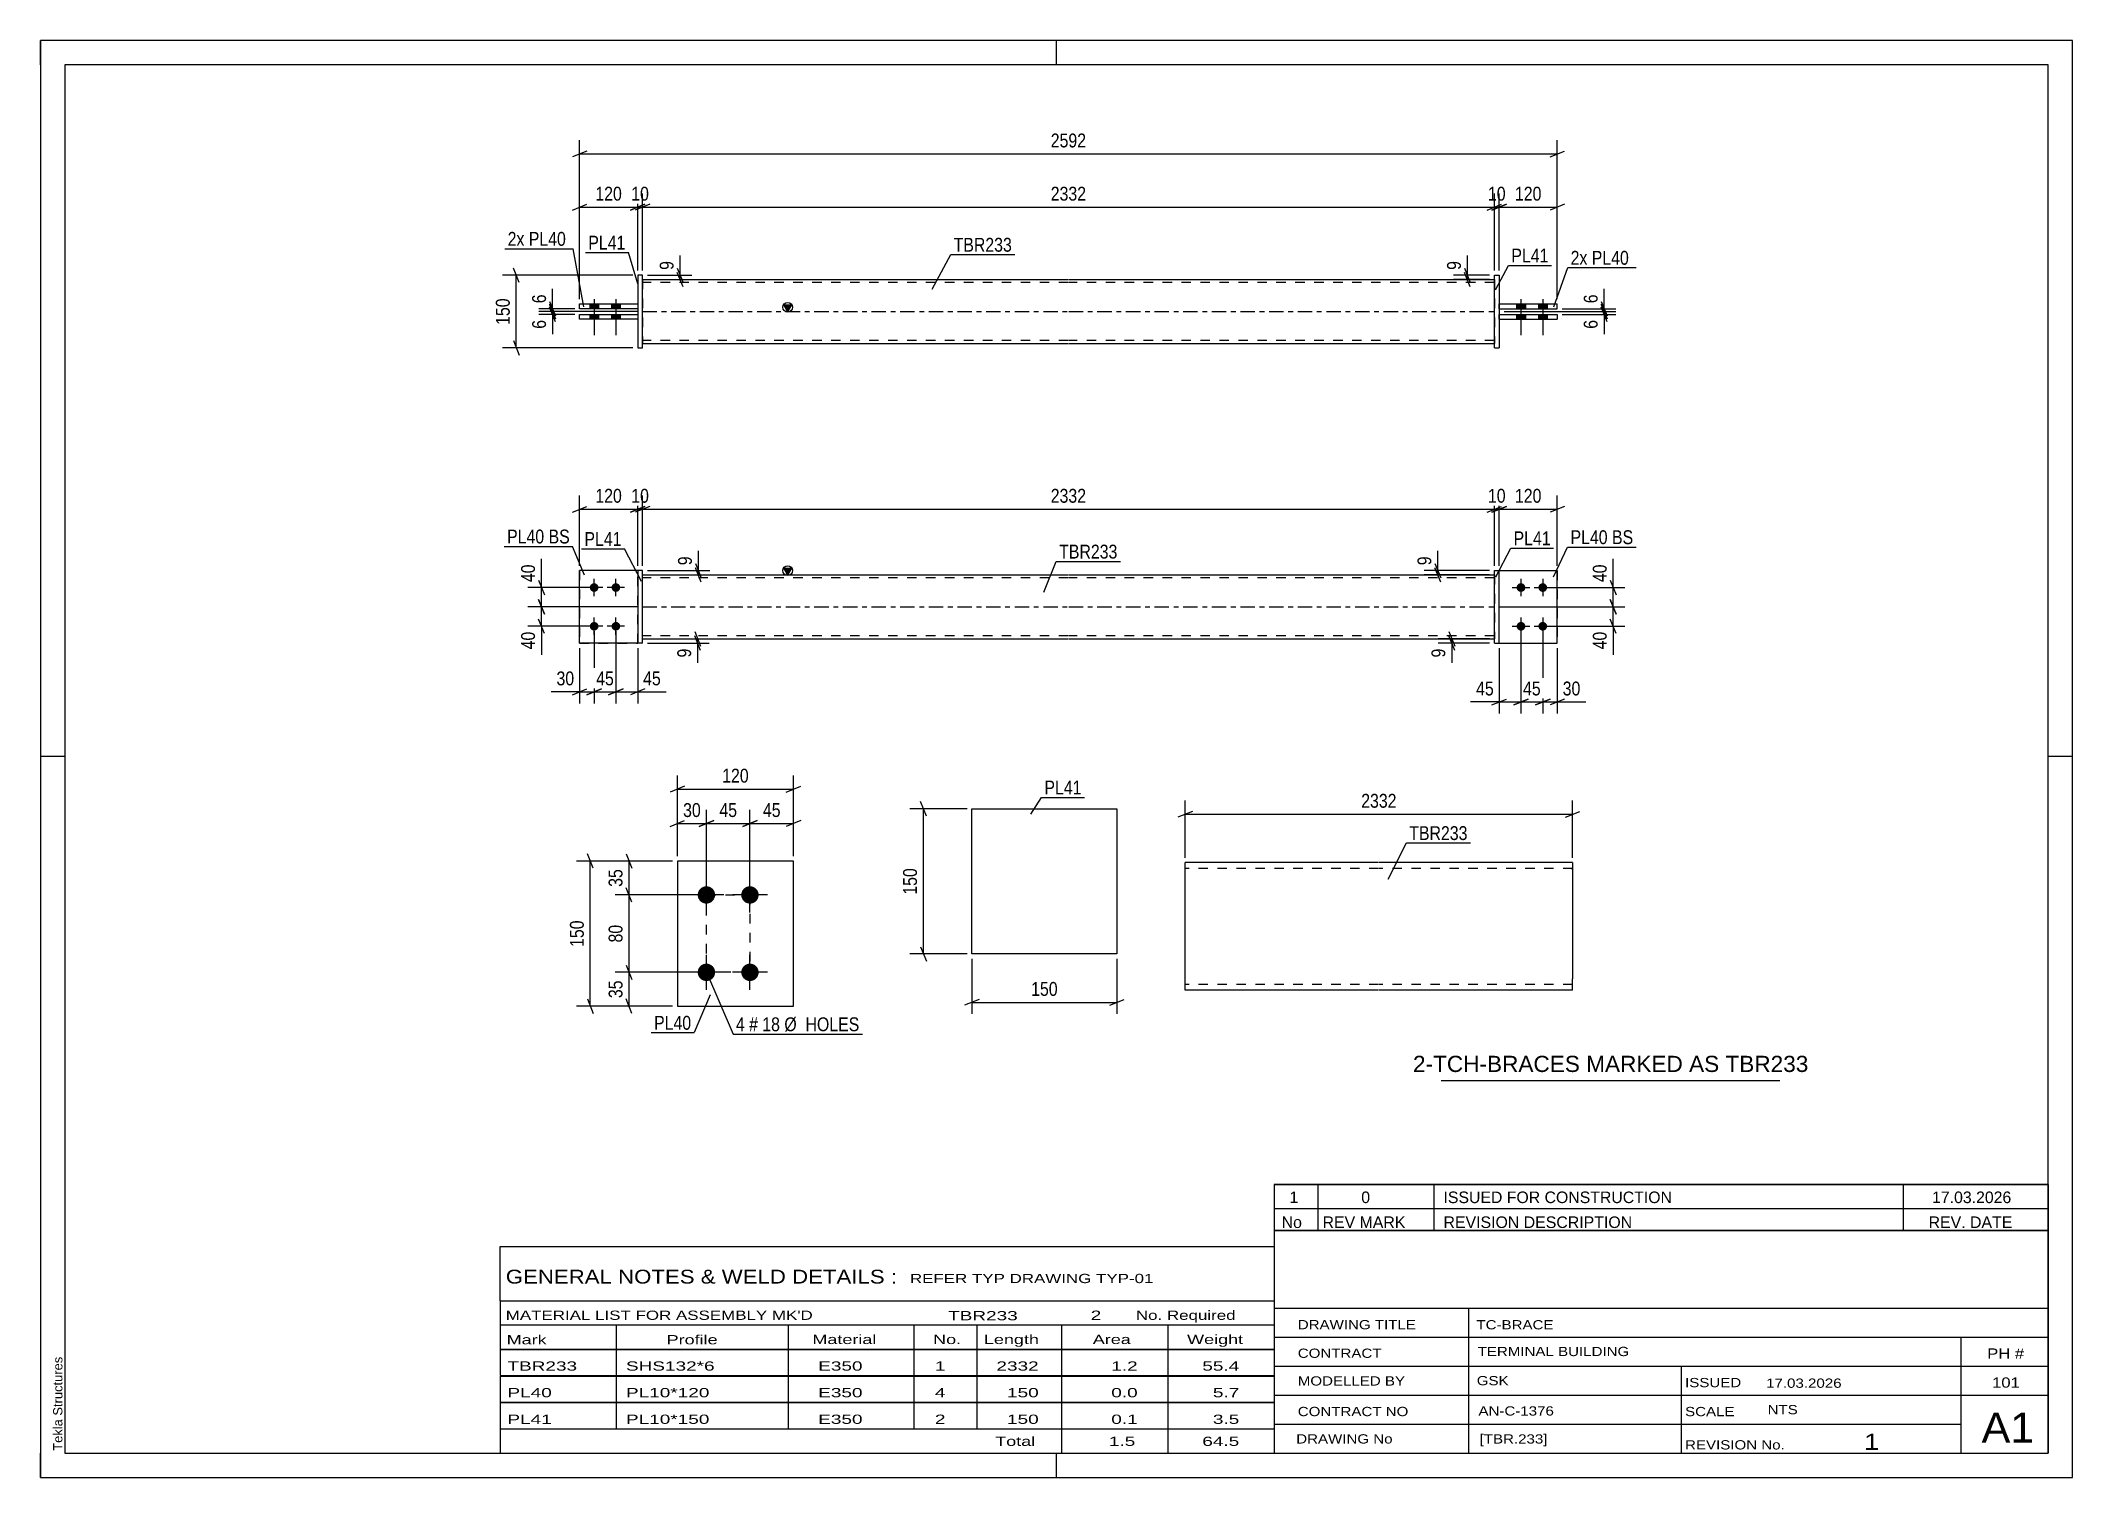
# Paper-space layout 'Layout1' of a CAD drawing. Header units: millimetres. Extents: x 0 to 420, y 0 to 297.
# The model-space entities are those that its viewports show. They can reach past a viewport. Long polylines and large blocks are cut down to what shows.
import ezdxf

# ---------------------------------------------------------------- set-up
doc = ezdxf.new("R2010")
doc.units = ezdxf.units.MM
doc.linetypes.add('DXK_LINE_DOT2', pattern=[3.9198, 1.9599, -1.9599])
doc.linetypes.add('DXK_LINE_DOT3', pattern=[5.9187, 2.979, -0.9799, 0.9799, -0.9799])
doc.layers.add('Viewport layer', color=7, linetype='Continuous', plot=False)
doc.styles.add('Arial', font='ARIAL.TTF', dxfattribs={"height": 0.2})
doc.styles.add('Arial Narrow', font='ARIALN.TTF', dxfattribs={"height": 0.2})

# ---------------------------------------------------------------- blocks, each defined once
blk = doc.blocks.new('Unknown-582684932-1127')
at = {"color": 5, "linetype": 'Continuous'}
for p, q in [((420, 297), (0, 297)), ((0, 297), (0, 0)), ((0, 292), (0, 297)), ((210, 292), (210, 297)), ((420, 0), (420, 297)), ((415, 292), (5, 292)), ((5, 292), (5, 5)), ((415, 5), (415, 292)), ((5, 149), (0, 149)), ((420, 149), (415, 149)), ((0, 0), (0, 5)), ((5, 5), (415, 5)), ((210, 0), (210, 5)), ((0, 0), (420, 0))]:
    blk.add_line(p, q, dxfattribs=at)
at = {"color": 174, "linetype": 'Continuous', "style": 'Arial'}
blk.add_text('Tekla Structures', height=1.9102, rotation=90, dxfattribs=at).set_placement((4.5, 5.5))
blk = doc.blocks.new('Part-582684932-1392 - 1364')
at = {"color": 2, "linetype": 'Continuous'}
for p, q in [((123.42, 187.44), (111.42, 187.44)), ((111.42, 172.44), (111.42, 187.44)), ((123.42, 172.44), (111.42, 172.44))]:
    blk.add_line(p, q, dxfattribs=at)
at = {"color": 7, "linetype": 'DXK_LINE_DOT2'}
blk.add_line((123.42, 172.44), (123.42, 187.44), dxfattribs=at)
blk = doc.blocks.new('Bolt-582684932-1413 - 1364')
at = {"linetype": 'Continuous'}
for points in [[(306.02, 184.84), (306.2, 184.82), (306.38, 184.76), (306.55, 184.67), (306.69, 184.54), (306.8, 184.39), (306.87, 184.22), (306.91, 184.03), (306.91, 183.85), (306.87, 183.66), (306.8, 183.49), (306.69, 183.34), (306.55, 183.21), (306.38, 183.12), (306.2, 183.06), (306.02, 183.04), (305.83, 183.06), (305.65, 183.12), (305.49, 183.21), (305.35, 183.34), (305.24, 183.49), (305.16, 183.66), (305.12, 183.85), (305.12, 184.03), (305.16, 184.22), (305.24, 184.39), (305.35, 184.54), (305.49, 184.67), (305.65, 184.76), (305.83, 184.82)], [(310.52, 184.84), (310.7, 184.82), (310.88, 184.76), (311.05, 184.67), (311.19, 184.54), (311.3, 184.39), (311.37, 184.22), (311.41, 184.03), (311.41, 183.85), (311.37, 183.66), (311.3, 183.49), (311.19, 183.34), (311.05, 183.21), (310.88, 183.12), (310.7, 183.06), (310.52, 183.04), (310.33, 183.06), (310.15, 183.12), (309.99, 183.21), (309.85, 183.34), (309.74, 183.49), (309.66, 183.66), (309.62, 183.85), (309.62, 184.03), (309.66, 184.22), (309.74, 184.39), (309.85, 184.54), (309.99, 184.67), (310.15, 184.76), (310.33, 184.82)], [(306.02, 176.84), (306.2, 176.82), (306.38, 176.76), (306.55, 176.67), (306.69, 176.54), (306.8, 176.39), (306.87, 176.22), (306.91, 176.03), (306.91, 175.85), (306.87, 175.66), (306.8, 175.49), (306.69, 175.34), (306.55, 175.21), (306.38, 175.12), (306.2, 175.06), (306.02, 175.04), (305.83, 175.06), (305.65, 175.12), (305.49, 175.21), (305.35, 175.34), (305.24, 175.49), (305.16, 175.66), (305.12, 175.85), (305.12, 176.03), (305.16, 176.22), (305.24, 176.39), (305.35, 176.54), (305.49, 176.67), (305.65, 176.76), (305.83, 176.82)], [(310.52, 176.84), (310.7, 176.82), (310.88, 176.76), (311.05, 176.67), (311.19, 176.54), (311.3, 176.39), (311.37, 176.22), (311.41, 176.03), (311.41, 175.85), (311.37, 175.66), (311.3, 175.49), (311.19, 175.34), (311.05, 175.21), (310.88, 175.12), (310.7, 175.06), (310.52, 175.04), (310.33, 175.06), (310.15, 175.12), (309.99, 175.21), (309.85, 175.34), (309.74, 175.49), (309.66, 175.66), (309.62, 175.85), (309.62, 176.03), (309.66, 176.22), (309.74, 176.39), (309.85, 176.54), (309.99, 176.67), (310.15, 176.76), (310.33, 176.82)]]:
    blk.add_hatch(color=1, dxfattribs=at).paths.add_polyline_path(points)
at = {"color": 1, "linetype": 'Continuous'}
for p, q in [((306.02, 185.74), (306.02, 182.14)), ((310.52, 185.74), (310.52, 182.14)), ((304.22, 183.94), (307.82, 183.94)), ((308.72, 183.94), (312.32, 183.94)), ((306.02, 177.74), (306.02, 174.14)), ((310.52, 177.74), (310.52, 174.14)), ((304.22, 175.94), (307.82, 175.94)), ((308.72, 175.94), (312.32, 175.94))]:
    blk.add_line(p, q, dxfattribs=at)
blk = doc.blocks.new('Part-582684932-1397 - 1364')
at = {"color": 7, "linetype": 'DXK_LINE_DOT2'}
for p, q in [((123.42, 187.44), (111.42, 187.44)), ((111.42, 187.44), (111.42, 172.44)), ((123.42, 172.44), (123.42, 187.44)), ((111.42, 172.44), (123.42, 172.44))]:
    blk.add_line(p, q, dxfattribs=at)
blk = doc.blocks.new('Part-582684932-1412 - 1364')
at = {"color": 2, "linetype": 'Continuous'}
for p, q in [((124.42, 187.44), (123.42, 187.44)), ((123.42, 187.44), (123.42, 172.44)), ((124.42, 172.44), (124.42, 187.44)), ((124.42, 172.44), (123.42, 172.44))]:
    blk.add_line(p, q, dxfattribs=at)
blk = doc.blocks.new('Bolt-582684932-1414 - 1364')
at = {"linetype": 'Continuous'}
for points in [[(114.42, 183.04, -1), (114.42, 184.84, -1)], [(118.92, 183.04, -1), (118.92, 184.84, -1)], [(114.42, 175.04, -1), (114.42, 176.84, -1)], [(118.92, 175.04, -1), (118.92, 176.84, -1)]]:
    blk.add_hatch(color=1, dxfattribs=at).paths.add_polyline_path(points)
at = {"color": 1, "linetype": 'Continuous'}
for p, q in [((114.42, 182.14), (114.42, 185.74)), ((118.92, 182.14), (118.92, 185.74)), ((116.22, 183.94), (112.62, 183.94)), ((120.72, 183.94), (117.12, 183.94)), ((114.42, 174.14), (114.42, 177.74)), ((118.92, 174.14), (118.92, 177.74)), ((116.22, 175.94), (112.62, 175.94)), ((120.72, 175.94), (117.12, 175.94))]:
    blk.add_line(p, q, dxfattribs=at)
blk = doc.blocks.new('Part-582684932-1424 - 1364')
at = {"color": 2, "linetype": 'Continuous'}
for p, q in [((300.52, 187.44), (301.52, 187.44)), ((300.52, 172.44), (300.52, 187.44)), ((301.52, 172.44), (301.52, 187.44)), ((300.52, 172.44), (300.52, 172.44)), ((300.52, 172.44), (301.52, 172.44))]:
    blk.add_line(p, q, dxfattribs=at)
at = {"color": 7, "linetype": 'DXK_LINE_DOT2'}
for p, q in [((300.52, 187.44), (301.52, 187.44)), ((300.52, 172.44), (301.52, 172.44))]:
    blk.add_line(p, q, dxfattribs=at)
blk = doc.blocks.new('Part-582684932-1439 - 1364')
at = {"linetype": 'Continuous'}
blk.add_hatch(color=2, dxfattribs=at).paths.add_polyline_path([(154.42, 186.54), (153.62, 187.94), (155.22, 187.94)])
at = {"color": 2, "linetype": 'Continuous'}
for p, q in [((124.42, 186.54), (212.42, 186.54)), ((154.42, 186.54), (153.62, 187.94)), ((153.62, 187.94), (155.22, 187.94)), ((155.22, 187.94), (154.42, 186.54)), ((212.52, 186.54), (300.52, 186.54)), ((124.42, 173.34), (212.42, 173.34)), ((212.52, 173.34), (300.52, 173.34))]:
    blk.add_line(p, q, dxfattribs=at)
at = {"color": 7, "linetype": 'DXK_LINE_DOT2'}
for p, q in [((124.42, 173.34), (124.42, 186.54)), ((212.42, 185.94), (124.42, 185.94)), ((300.52, 185.94), (212.52, 185.94)), ((300.52, 186.54), (300.52, 173.34)), ((212.42, 173.94), (124.42, 173.94)), ((300.52, 173.94), (212.52, 173.94))]:
    blk.add_line(p, q, dxfattribs=at)
at = {"color": 7, "linetype": 'DXK_LINE_DOT3'}
for p, q in [((124.42, 179.94), (212.42, 179.94)), ((212.52, 179.94), (300.52, 179.94))]:
    blk.add_line(p, q, dxfattribs=at)
at = {"color": 2, "linetype": 'Continuous'}
blk.add_circle((154.42, 187.44), 1, dxfattribs=at)
blk = doc.blocks.new('Part-582684932-1444 - 1364')
at = {"color": 2, "linetype": 'Continuous'}
for p, q in [((301.52, 187.44), (313.52, 187.44)), ((313.52, 187.44), (313.52, 187.44)), ((313.52, 172.44), (313.52, 187.44)), ((301.52, 172.44), (313.52, 172.44))]:
    blk.add_line(p, q, dxfattribs=at)
at = {"color": 7, "linetype": 'DXK_LINE_DOT2'}
for p, q in [((301.52, 187.44), (313.52, 187.44)), ((301.52, 172.44), (301.52, 187.44)), ((301.52, 172.44), (301.52, 172.44)), ((301.52, 172.44), (313.52, 172.44))]:
    blk.add_line(p, q, dxfattribs=at)
blk = doc.blocks.new('Part-582684932-1449 - 1364')
at = {"color": 7, "linetype": 'DXK_LINE_DOT2'}
for p, q in [((301.52, 187.44), (313.52, 187.44)), ((301.52, 172.44), (301.52, 187.44)), ((301.52, 187.44), (313.52, 187.44)), ((313.52, 187.44), (313.52, 187.44)), ((313.52, 187.44), (313.52, 172.44)), ((301.52, 172.44), (301.52, 172.44)), ((301.52, 172.44), (313.52, 172.44)), ((301.52, 172.44), (313.52, 172.44))]:
    blk.add_line(p, q, dxfattribs=at)
blk = doc.blocks.new('Part-582684932-1771 - 1745')
at = {"color": 2, "linetype": 'Continuous'}
for p, q in [((111.42, 239.39), (111.42, 240.39)), ((111.42, 240.39), (123.42, 240.39)), ((123.42, 240.39), (123.42, 239.39)), ((123.42, 239.39), (111.42, 239.39))]:
    blk.add_line(p, q, dxfattribs=at)
blk = doc.blocks.new('Part-582684932-1751 - 1745')
at = {"linetype": 'Continuous'}
blk.add_hatch(color=2, dxfattribs=at).paths.add_polyline_path([(154.42, 240.99), (153.62, 242.39), (155.22, 242.39)])
at = {"color": 2, "linetype": 'Continuous'}
for p, q in [((124.42, 247.59), (212.42, 247.59)), ((212.52, 247.59), (300.52, 247.59)), ((154.42, 240.99), (153.62, 242.39)), ((153.62, 242.39), (155.22, 242.39)), ((155.22, 242.39), (154.42, 240.99)), ((124.42, 234.39), (212.42, 234.39)), ((212.52, 234.39), (300.52, 234.39))]:
    blk.add_line(p, q, dxfattribs=at)
at = {"color": 7, "linetype": 'DXK_LINE_DOT2'}
for p, q in [((124.42, 247.59), (124.42, 234.39)), ((212.42, 246.99), (124.42, 246.99)), ((300.52, 246.99), (212.52, 246.99)), ((300.52, 247.59), (300.52, 234.39)), ((212.42, 234.99), (124.42, 234.99)), ((300.52, 234.99), (212.52, 234.99))]:
    blk.add_line(p, q, dxfattribs=at)
at = {"color": 7, "linetype": 'DXK_LINE_DOT3'}
for p, q in [((124.42, 240.99), (212.42, 240.99)), ((212.52, 240.99), (300.52, 240.99))]:
    blk.add_line(p, q, dxfattribs=at)
at = {"color": 2, "linetype": 'Continuous'}
blk.add_circle((154.42, 241.89), 1, dxfattribs=at)
blk = doc.blocks.new('Part-582684932-1756 - 1745')
at = {"color": 2, "linetype": 'Continuous'}
for p, q in [((301.52, 240.39), (313.52, 240.39)), ((301.52, 239.39), (301.52, 240.39)), ((313.52, 240.39), (313.52, 239.39)), ((301.52, 239.39), (301.52, 239.39)), ((301.52, 239.39), (313.52, 239.39))]:
    blk.add_line(p, q, dxfattribs=at)
at = {"color": 7, "linetype": 'DXK_LINE_DOT2'}
for p, q in [((301.52, 240.39), (313.52, 240.39)), ((301.52, 239.39), (313.52, 239.39))]:
    blk.add_line(p, q, dxfattribs=at)
blk = doc.blocks.new('Part-582684932-1761 - 1745')
at = {"color": 2, "linetype": 'Continuous'}
for p, q in [((301.52, 242.59), (313.52, 242.59)), ((301.52, 241.59), (301.52, 242.59)), ((301.52, 241.59), (301.52, 241.59)), ((301.52, 241.59), (313.52, 241.59)), ((313.52, 241.59), (313.52, 242.59))]:
    blk.add_line(p, q, dxfattribs=at)
at = {"color": 7, "linetype": 'DXK_LINE_DOT2'}
for p, q in [((301.52, 242.59), (313.52, 242.59)), ((301.52, 241.59), (313.52, 241.59))]:
    blk.add_line(p, q, dxfattribs=at)
blk = doc.blocks.new('Part-582684932-1766 - 1745')
at = {"color": 2, "linetype": 'Continuous'}
for p, q in [((300.52, 248.49), (300.52, 248.49)), ((300.52, 233.49), (300.52, 248.49)), ((300.52, 248.49), (301.52, 248.49)), ((301.52, 248.49), (301.52, 248.49)), ((301.52, 248.49), (301.52, 233.49)), ((300.52, 233.49), (301.52, 233.49)), ((300.52, 233.49), (300.52, 233.49)), ((301.52, 233.49), (301.52, 233.49))]:
    blk.add_line(p, q, dxfattribs=at)
at = {"color": 7, "linetype": 'DXK_LINE_DOT2'}
for p, q in [((300.52, 248.49), (301.52, 248.49)), ((300.52, 233.49), (301.52, 233.49)), ((301.52, 233.49), (301.52, 233.49))]:
    blk.add_line(p, q, dxfattribs=at)
blk = doc.blocks.new('Part-582684932-1776 - 1745')
at = {"color": 2, "linetype": 'Continuous'}
for p, q in [((111.42, 242.59), (123.42, 242.59)), ((111.42, 241.59), (111.42, 242.59)), ((123.42, 241.59), (111.42, 241.59)), ((123.42, 242.59), (123.42, 241.59))]:
    blk.add_line(p, q, dxfattribs=at)
blk = doc.blocks.new('Part-582684932-1781 - 1745')
at = {"color": 2, "linetype": 'Continuous'}
for p, q in [((124.42, 248.49), (123.42, 248.49)), ((123.42, 248.49), (123.42, 233.49)), ((124.42, 233.49), (124.42, 248.49)), ((123.42, 233.49), (124.42, 233.49))]:
    blk.add_line(p, q, dxfattribs=at)
blk = doc.blocks.new('Bolt-582684932-1782 - 1745')
at = {"linetype": 'Continuous'}
for points in [[(306.92, 242.59), (305.12, 242.59), (305.12, 241.59), (306.92, 241.59)], [(306.92, 242.59), (305.12, 242.59), (305.12, 241.59), (306.92, 241.59)], [(306.92, 240.39), (305.12, 240.39), (305.12, 239.39), (306.92, 239.39)], [(306.92, 240.39), (305.12, 240.39), (305.12, 239.39), (306.92, 239.39)], [(311.42, 242.59), (309.62, 242.59), (309.62, 241.59), (311.42, 241.59)], [(311.42, 242.59), (309.62, 242.59), (309.62, 241.59), (311.42, 241.59)], [(311.42, 240.39), (309.62, 240.39), (309.62, 239.39), (311.42, 239.39)], [(311.42, 240.39), (309.62, 240.39), (309.62, 239.39), (311.42, 239.39)]]:
    blk.add_hatch(color=1, dxfattribs=at).paths.add_polyline_path(points)
at = {"color": 1, "linetype": 'Continuous'}
for p, q in [((305.12, 242.59), (305.12, 241.59)), ((305.12, 242.59), (305.12, 241.59)), ((305.12, 240.39), (305.12, 239.39)), ((305.12, 240.39), (305.12, 239.39)), ((306.02, 243.59), (306.02, 236.09)), ((306.02, 243.59), (306.02, 236.09)), ((306.92, 242.59), (306.92, 241.59)), ((306.92, 242.59), (306.92, 241.59)), ((306.92, 240.39), (306.92, 239.39)), ((306.92, 240.39), (306.92, 239.39)), ((309.62, 242.59), (309.62, 241.59)), ((309.62, 242.59), (309.62, 241.59)), ((309.62, 240.39), (309.62, 239.39)), ((309.62, 240.39), (309.62, 239.39)), ((310.52, 243.59), (310.52, 236.09)), ((310.52, 243.59), (310.52, 236.09)), ((311.42, 242.59), (311.42, 241.59)), ((311.42, 242.59), (311.42, 241.59)), ((311.42, 240.39), (311.42, 239.39)), ((311.42, 240.39), (311.42, 239.39))]:
    blk.add_line(p, q, dxfattribs=at)
blk = doc.blocks.new('Bolt-582684932-1783 - 1745')
at = {"linetype": 'Continuous'}
for points in [[(113.52, 241.59), (115.32, 241.59), (115.32, 242.59), (113.52, 242.59)], [(113.52, 241.59), (115.32, 241.59), (115.32, 242.59), (113.52, 242.59)], [(113.52, 239.39), (115.32, 239.39), (115.32, 240.39), (113.52, 240.39)], [(113.52, 239.39), (115.32, 239.39), (115.32, 240.39), (113.52, 240.39)], [(118.02, 241.59), (119.82, 241.59), (119.82, 242.59), (118.02, 242.59)], [(118.02, 241.59), (119.82, 241.59), (119.82, 242.59), (118.02, 242.59)], [(118.02, 239.39), (119.82, 239.39), (119.82, 240.39), (118.02, 240.39)], [(118.02, 239.39), (119.82, 239.39), (119.82, 240.39), (118.02, 240.39)]]:
    blk.add_hatch(color=1, dxfattribs=at).paths.add_polyline_path(points)
at = {"color": 1, "linetype": 'Continuous'}
for p, q in [((113.52, 242.59), (113.52, 241.59)), ((113.52, 242.59), (113.52, 241.59)), ((113.52, 240.39), (113.52, 239.39)), ((113.52, 240.39), (113.52, 239.39)), ((114.42, 243.59), (114.42, 236.09)), ((114.42, 243.59), (114.42, 236.09)), ((115.32, 242.59), (115.32, 241.59)), ((115.32, 242.59), (115.32, 241.59)), ((115.32, 240.39), (115.32, 239.39)), ((115.32, 240.39), (115.32, 239.39)), ((118.02, 242.59), (118.02, 241.59)), ((118.02, 242.59), (118.02, 241.59)), ((118.02, 240.39), (118.02, 239.39)), ((118.02, 240.39), (118.02, 239.39)), ((118.92, 243.59), (118.92, 236.09)), ((118.92, 243.59), (118.92, 236.09)), ((119.82, 242.59), (119.82, 241.59)), ((119.82, 242.59), (119.82, 241.59)), ((119.82, 240.39), (119.82, 239.39)), ((119.82, 240.39), (119.82, 239.39))]:
    blk.add_line(p, q, dxfattribs=at)
blk = doc.blocks.new('Bolt-582684932-2085 - 2022')
at = {"linetype": 'Continuous'}
for points in [[(137.63, 118.6, -1), (137.63, 122.2, -1)], [(146.63, 118.6, -1), (146.63, 122.2, -1)], [(137.63, 102.6, -1), (137.63, 106.2, -1)], [(146.63, 102.6, -1), (146.63, 106.2, -1)]]:
    blk.add_hatch(color=1, dxfattribs=at).paths.add_polyline_path(points)
at = {"color": 1, "linetype": 'Continuous'}
for p, q in [((137.63, 116.8), (137.63, 124)), ((146.63, 116.8), (146.63, 124)), ((141.23, 120.4), (134.03, 120.4)), ((150.23, 120.4), (143.03, 120.4)), ((137.63, 100.8), (137.63, 108)), ((146.63, 100.8), (146.63, 108)), ((141.23, 104.4), (134.03, 104.4)), ((150.23, 104.4), (143.03, 104.4))]:
    blk.add_line(p, q, dxfattribs=at)
blk = doc.blocks.new('Part-582684932-2090 - 2022')
at = {"color": 2, "linetype": 'Continuous'}
for p, q in [((155.63, 127.4), (131.63, 127.4)), ((131.63, 127.4), (131.63, 97.4)), ((155.63, 97.4), (155.63, 127.4)), ((131.63, 97.4), (155.63, 97.4))]:
    blk.add_line(p, q, dxfattribs=at)
blk = doc.blocks.new('Part-582684932-2237 - 2231')
at = {"color": 2, "linetype": 'Continuous'}
for p, q in [((192.5, 138.19), (222.5, 138.19)), ((192.5, 108.19), (192.5, 138.19)), ((222.5, 138.19), (222.5, 108.19)), ((222.5, 108.19), (192.5, 108.19))]:
    blk.add_line(p, q, dxfattribs=at)
blk = doc.blocks.new('Part-582684932-2260 - 2254')
at = {"color": 2, "linetype": 'Continuous'}
for p, q in [((276.59, 127.08), (236.59, 127.08)), ((236.59, 100.86), (236.59, 127.08)), ((316.69, 127.08), (276.69, 127.08)), ((316.69, 127.08), (316.69, 103.08)), ((236.59, 100.68), (236.59, 100.86)), ((316.69, 100.68), (316.69, 103.08)), ((276.59, 100.68), (236.59, 100.68)), ((316.69, 100.68), (276.69, 100.68))]:
    blk.add_line(p, q, dxfattribs=at)
at = {"color": 7, "linetype": 'DXK_LINE_DOT2'}
for p, q in [((276.59, 125.88), (236.59, 125.88)), ((316.69, 125.88), (276.69, 125.88)), ((316.69, 125.88), (316.69, 125.79)), ((316.69, 125.79), (316.69, 125.88)), ((316.69, 125.6), (316.69, 125.79)), ((316.69, 125.79), (316.69, 125.6)), ((236.59, 101.88), (236.59, 101.97)), ((276.59, 101.88), (236.59, 101.88)), ((316.69, 101.88), (276.69, 101.88)), ((316.69, 101.97), (316.69, 102.62)), ((316.69, 101.88), (316.69, 101.97))]:
    blk.add_line(p, q, dxfattribs=at)
blk = doc.blocks.new('Rectangle-582684932-2216 - 2022')
at = {"color": 1, "linetype": 'DXK_LINE_DOT2'}
blk.add_lwpolyline([(137.63, 120.4), (146.63, 120.4), (146.63, 104.4), (137.63, 104.4), (137.63, 120.4)], close=True, dxfattribs=at)
blk = doc.blocks.new('StraightDimension-582684932-1681 - 1364')
at = {"color": 7, "linetype": 'Continuous'}
for p, q in [((324.48, 181.44), (325.68, 178.44)), ((301.52, 179.94), (327.48, 179.94)), ((325.68, 174.44), (324.48, 177.44)), ((325.08, 175.94), (325.08, 179.94)), ((311.52, 175.94), (327.48, 175.94))]:
    blk.add_line(p, q, dxfattribs=at)
at = {"color": 0}
blk.add_wipeout([(324.33, 175.41), (320.13, 175.41), (320.13, 170.56), (324.33, 170.56)], dxfattribs=at)
at = {"color": 7, "linetype": 'Continuous'}
blk.add_line((325.08, 175.94), (325.08, 170.03), dxfattribs=at)
blk.add_line((325.08, 175.94), (325.08, 170.03), dxfattribs=at)
at = {"color": 3, "style": 'Arial Narrow'}
blk.add_text('40', height=2.863, rotation=90.0002, dxfattribs=at).set_placement((323.73, 171.16))
blk = doc.blocks.new('StraightDimension-582684932-1601 - 1364')
at = {"color": 7, "linetype": 'Continuous'}
for p, q in [((102.94, 185.44), (104.14, 182.44)), ((113.42, 183.94), (100.69, 183.94)), ((104.14, 178.44), (102.94, 181.44)), ((103.54, 179.94), (103.54, 183.94)), ((123.42, 179.94), (100.69, 179.94))]:
    blk.add_line(p, q, dxfattribs=at)
at = {"color": 0}
blk.add_wipeout([(102.79, 189.32), (98.59, 189.32), (98.59, 184.46), (102.79, 184.46)], dxfattribs=at)
at = {"color": 7, "linetype": 'Continuous'}
blk.add_line((103.54, 183.94), (103.54, 189.85), dxfattribs=at)
blk.add_line((103.54, 183.94), (103.54, 189.85), dxfattribs=at)
at = {"color": 3, "style": 'Arial Narrow'}
blk.add_text('40', height=2.863, rotation=90.0002, dxfattribs=at).set_placement((102.19, 185.06))
blk = doc.blocks.new('StraightDimension-582684932-1572 - 1364')
at = {"color": 7, "linetype": 'Continuous'}
for p, q in [((114.42, 174.94), (114.42, 159.98)), ((111.42, 171.44), (111.42, 159.98)), ((109.92, 161.78), (112.92, 162.98)), ((111.42, 162.38), (114.42, 162.38)), ((115.92, 162.98), (112.92, 161.78))]:
    blk.add_line(p, q, dxfattribs=at)
at = {"color": 0}
blk.add_wipeout([(110.89, 163.13), (110.89, 167.33), (106.04, 167.33), (106.04, 163.13)], dxfattribs=at)
at = {"color": 7, "linetype": 'Continuous'}
blk.add_line((111.42, 162.38), (105.51, 162.38), dxfattribs=at)
blk.add_line((111.42, 162.38), (105.51, 162.38), dxfattribs=at)
at = {"color": 3, "style": 'Arial Narrow'}
blk.add_text('30', height=2.863, dxfattribs=at).set_placement((106.64, 163.73))
blk = doc.blocks.new('StraightDimension-582684932-1565 - 1364')
at = {"color": 7, "linetype": 'Continuous'}
for p, q in [((114.42, 174.94), (114.42, 159.98)), ((118.92, 174.94), (118.92, 159.98)), ((112.92, 161.78), (115.92, 162.98)), ((114.42, 162.38), (118.92, 162.38)), ((120.42, 162.98), (117.42, 161.78))]:
    blk.add_line(p, q, dxfattribs=at)
at = {"color": 0}
blk.add_wipeout([(119.09, 163.13), (119.09, 167.33), (114.24, 167.33), (114.24, 163.13)], dxfattribs=at)
at = {"color": 3, "style": 'Arial Narrow'}
blk.add_text('45', height=2.863, dxfattribs=at).set_placement((114.84, 163.73))
blk = doc.blocks.new('StraightDimension-582684932-1529 - 1364')
at = {"color": 7, "linetype": 'Continuous'}
for p, q in [((301.52, 188.44), (301.52, 202.98)), ((313.52, 188.44), (313.52, 202.98)), ((300.02, 199.53), (303.02, 200.73)), ((301.52, 200.13), (313.52, 200.13)), ((315.02, 200.73), (312.02, 199.53))]:
    blk.add_line(p, q, dxfattribs=at)
at = {"color": 0}
blk.add_wipeout([(310.86, 200.88), (310.86, 205.08), (304.17, 205.08), (304.17, 200.88)], dxfattribs=at)
at = {"color": 3, "style": 'Arial Narrow'}
blk.add_text('120', height=2.863, dxfattribs=at).set_placement((304.77, 201.48))
blk = doc.blocks.new('StraightDimension-582684932-1641 - 1364')
at = {"color": 7, "linetype": 'Continuous'}
for p, q in [((310.52, 174.94), (310.52, 157.89)), ((313.52, 171.44), (313.52, 157.89)), ((309.02, 159.69), (312.02, 160.89)), ((310.52, 160.29), (313.52, 160.29)), ((315.02, 160.89), (312.02, 159.69))]:
    blk.add_line(p, q, dxfattribs=at)
at = {"color": 0}
blk.add_wipeout([(318.9, 161.04), (318.9, 165.24), (314.04, 165.24), (314.04, 161.04)], dxfattribs=at)
at = {"color": 7, "linetype": 'Continuous'}
blk.add_line((313.52, 160.29), (319.42, 160.29), dxfattribs=at)
blk.add_line((313.52, 160.29), (319.42, 160.29), dxfattribs=at)
at = {"color": 3, "style": 'Arial Narrow'}
blk.add_text('30', height=2.863, dxfattribs=at).set_placement((314.64, 161.64))
blk = doc.blocks.new('StraightDimension-582684932-1458 - 1364')
at = {"color": 7, "linetype": 'Continuous'}
for p, q in [((111.42, 188.44), (111.42, 202.98)), ((123.42, 188.44), (123.42, 202.98)), ((109.92, 199.53), (112.92, 200.73)), ((111.42, 200.13), (123.42, 200.13)), ((124.92, 200.73), (121.92, 199.53))]:
    blk.add_line(p, q, dxfattribs=at)
at = {"color": 0}
blk.add_wipeout([(120.76, 200.88), (120.76, 205.08), (114.07, 205.08), (114.07, 200.88)], dxfattribs=at)
at = {"color": 3, "style": 'Arial Narrow'}
blk.add_text('120', height=2.863, dxfattribs=at).set_placement((114.67, 201.48))
blk = doc.blocks.new('StraightDimension-582684932-1485 - 1364')
at = {"color": 7, "linetype": 'Continuous'}
for p, q in [((123.42, 188.44), (123.42, 202.98)), ((124.42, 188.44), (124.42, 202.98)), ((121.92, 199.53), (124.92, 200.73)), ((125.92, 200.73), (122.92, 199.53)), ((123.42, 200.13), (124.42, 200.13))]:
    blk.add_line(p, q, dxfattribs=at)
at = {"color": 0}
blk.add_wipeout([(126.34, 200.88), (126.34, 205.08), (121.49, 205.08), (121.49, 200.88)], dxfattribs=at)
at = {"color": 3, "style": 'Arial Narrow'}
blk.add_text('10', height=2.863, dxfattribs=at).set_placement((122.09, 201.48))
blk = doc.blocks.new('StraightDimension-582684932-1502 - 1364')
at = {"color": 7, "linetype": 'Continuous'}
for p, q in [((124.42, 188.44), (124.42, 202.98)), ((300.52, 188.44), (300.52, 202.98)), ((125.92, 200.73), (122.92, 199.53)), ((124.42, 200.13), (300.52, 200.13)), ((299.02, 199.53), (302.02, 200.73))]:
    blk.add_line(p, q, dxfattribs=at)
at = {"color": 0}
blk.add_wipeout([(216.72, 200.88), (216.72, 205.08), (208.21, 205.08), (208.21, 200.88)], dxfattribs=at)
at = {"color": 3, "style": 'Arial Narrow'}
blk.add_text('2332', height=2.863, dxfattribs=at).set_placement((208.81, 201.48))
blk = doc.blocks.new('StraightDimension-582684932-1511 - 1364')
at = {"color": 7, "linetype": 'Continuous'}
for p, q in [((300.52, 188.44), (300.52, 202.98)), ((301.52, 188.44), (301.52, 202.98)), ((299.02, 199.53), (302.02, 200.73)), ((303.02, 200.73), (300.02, 199.53)), ((300.52, 200.13), (301.52, 200.13))]:
    blk.add_line(p, q, dxfattribs=at)
at = {"color": 0}
blk.add_wipeout([(303.44, 200.88), (303.44, 205.08), (298.59, 205.08), (298.59, 200.88)], dxfattribs=at)
at = {"color": 3, "style": 'Arial Narrow'}
blk.add_text('10', height=2.863, dxfattribs=at).set_placement((299.19, 201.48))
blk = doc.blocks.new('StraightDimension-582684932-1552 - 1364')
at = {"color": 7, "linetype": 'Continuous'}
for p, q in [((118.92, 174.94), (118.92, 159.98)), ((123.42, 171.44), (123.42, 159.98)), ((117.42, 161.78), (120.42, 162.98)), ((118.92, 162.38), (123.42, 162.38)), ((124.92, 162.98), (121.92, 161.78))]:
    blk.add_line(p, q, dxfattribs=at)
at = {"color": 0}
blk.add_wipeout([(128.8, 163.13), (128.8, 167.33), (123.94, 167.33), (123.94, 163.13)], dxfattribs=at)
at = {"color": 7, "linetype": 'Continuous'}
blk.add_line((123.42, 162.38), (129.32, 162.38), dxfattribs=at)
blk.add_line((123.42, 162.38), (129.32, 162.38), dxfattribs=at)
at = {"color": 3, "style": 'Arial Narrow'}
blk.add_text('45', height=2.863, dxfattribs=at).set_placement((124.54, 163.73))
blk = doc.blocks.new('StraightDimension-582684932-1583 - 1364')
at = {"color": 7, "linetype": 'Continuous'}
for p, q in [((125.42, 173.34), (138.22, 173.34)), ((125.42, 172.44), (138.22, 172.44)), ((135.22, 174.84), (136.42, 171.84)), ((136.42, 170.94), (135.22, 173.94)), ((135.82, 172.44), (135.82, 173.34))]:
    blk.add_line(p, q, dxfattribs=at)
at = {"color": 0}
blk.add_wipeout([(135.07, 171.91), (130.87, 171.91), (130.87, 168.89), (135.07, 168.89)], dxfattribs=at)
at = {"color": 7, "linetype": 'Continuous'}
blk.add_line((135.82, 172.44), (135.82, 168.36), dxfattribs=at)
blk.add_line((135.82, 172.44), (135.82, 168.36), dxfattribs=at)
at = {"color": 3, "style": 'Arial Narrow'}
blk.add_text('9', height=2.86, rotation=90.0002, dxfattribs=at).set_placement((134.47, 169.49))
blk = doc.blocks.new('StraightDimension-582684932-1592 - 1364')
at = {"color": 7, "linetype": 'Continuous'}
for p, q in [((125.42, 187.44), (138.37, 187.44)), ((125.42, 186.54), (138.37, 186.54)), ((135.37, 188.94), (136.57, 185.94)), ((136.57, 185.04), (135.37, 188.04)), ((135.97, 186.54), (135.97, 187.44))]:
    blk.add_line(p, q, dxfattribs=at)
at = {"color": 0}
blk.add_wipeout([(135.22, 190.99), (131.02, 190.99), (131.02, 187.96), (135.22, 187.96)], dxfattribs=at)
at = {"color": 7, "linetype": 'Continuous'}
blk.add_line((135.97, 187.44), (135.97, 191.52), dxfattribs=at)
blk.add_line((135.97, 187.44), (135.97, 191.52), dxfattribs=at)
at = {"color": 3, "style": 'Arial Narrow'}
blk.add_text('9', height=2.86, rotation=90.0002, dxfattribs=at).set_placement((134.62, 188.56))
blk = doc.blocks.new('StraightDimension-582684932-1618 - 1364')
at = {"color": 7, "linetype": 'Continuous'}
for p, q in [((102.94, 181.44), (104.14, 178.44)), ((123.42, 179.94), (100.69, 179.94)), ((104.14, 174.44), (102.94, 177.44)), ((103.54, 175.94), (103.54, 179.94)), ((113.42, 175.94), (100.69, 175.94))]:
    blk.add_line(p, q, dxfattribs=at)
at = {"color": 0}
blk.add_wipeout([(102.79, 175.41), (98.59, 175.41), (98.59, 170.56), (102.79, 170.56)], dxfattribs=at)
at = {"color": 7, "linetype": 'Continuous'}
blk.add_line((103.54, 175.94), (103.54, 170.03), dxfattribs=at)
blk.add_line((103.54, 175.94), (103.54, 170.03), dxfattribs=at)
at = {"color": 3, "style": 'Arial Narrow'}
blk.add_text('40', height=2.863, rotation=90.0002, dxfattribs=at).set_placement((102.19, 171.16))
blk = doc.blocks.new('StraightDimension-582684932-1632 - 1364')
at = {"color": 7, "linetype": 'Continuous'}
for p, q in [((299.52, 173.34), (288.87, 173.34)), ((299.52, 172.44), (288.87, 172.44)), ((291.12, 174.84), (292.32, 171.84)), ((292.32, 170.94), (291.12, 173.94)), ((291.72, 172.44), (291.72, 173.34))]:
    blk.add_line(p, q, dxfattribs=at)
at = {"color": 0}
blk.add_wipeout([(290.97, 171.91), (286.77, 171.91), (286.77, 168.89), (290.97, 168.89)], dxfattribs=at)
at = {"color": 7, "linetype": 'Continuous'}
blk.add_line((291.72, 172.44), (291.72, 168.36), dxfattribs=at)
blk.add_line((291.72, 172.44), (291.72, 168.36), dxfattribs=at)
at = {"color": 3, "style": 'Arial Narrow'}
blk.add_text('9', height=2.86, rotation=90.0002, dxfattribs=at).set_placement((290.37, 169.49))
blk = doc.blocks.new('StraightDimension-582684932-1654 - 1364')
at = {"color": 7, "linetype": 'Continuous'}
for p, q in [((306.02, 174.94), (306.02, 157.89)), ((310.52, 174.94), (310.52, 157.89)), ((304.52, 159.69), (307.52, 160.89)), ((306.02, 160.29), (310.52, 160.29)), ((312.02, 160.89), (309.02, 159.69))]:
    blk.add_line(p, q, dxfattribs=at)
at = {"color": 0}
blk.add_wipeout([(310.69, 161.04), (310.69, 165.24), (305.84, 165.24), (305.84, 161.04)], dxfattribs=at)
at = {"color": 3, "style": 'Arial Narrow'}
blk.add_text('45', height=2.863, dxfattribs=at).set_placement((306.44, 161.64))
blk = doc.blocks.new('StraightDimension-582684932-1664 - 1364')
at = {"color": 7, "linetype": 'Continuous'}
for p, q in [((306.02, 174.94), (306.02, 157.89)), ((301.52, 171.44), (301.52, 157.89)), ((300.02, 159.69), (303.02, 160.89)), ((301.52, 160.29), (306.02, 160.29)), ((307.52, 160.89), (304.52, 159.69))]:
    blk.add_line(p, q, dxfattribs=at)
at = {"color": 0}
blk.add_wipeout([(300.99, 161.04), (300.99, 165.24), (296.14, 165.24), (296.14, 161.04)], dxfattribs=at)
at = {"color": 7, "linetype": 'Continuous'}
blk.add_line((301.52, 160.29), (295.61, 160.29), dxfattribs=at)
blk.add_line((301.52, 160.29), (295.61, 160.29), dxfattribs=at)
at = {"color": 3, "style": 'Arial Narrow'}
blk.add_text('45', height=2.863, dxfattribs=at).set_placement((296.74, 161.64))
blk = doc.blocks.new('StraightDimension-582684932-1694 - 1364')
at = {"color": 7, "linetype": 'Continuous'}
for p, q in [((324.48, 185.44), (325.68, 182.44)), ((311.52, 183.94), (327.48, 183.94)), ((325.68, 178.44), (324.48, 181.44)), ((325.08, 179.94), (325.08, 183.94)), ((301.52, 179.94), (327.48, 179.94))]:
    blk.add_line(p, q, dxfattribs=at)
at = {"color": 0}
blk.add_wipeout([(324.33, 189.32), (320.13, 189.32), (320.13, 184.46), (324.33, 184.46)], dxfattribs=at)
at = {"color": 7, "linetype": 'Continuous'}
blk.add_line((325.08, 183.94), (325.08, 189.85), dxfattribs=at)
blk.add_line((325.08, 183.94), (325.08, 189.85), dxfattribs=at)
at = {"color": 3, "style": 'Arial Narrow'}
blk.add_text('40', height=2.863, rotation=90.0002, dxfattribs=at).set_placement((323.73, 185.06))
blk = doc.blocks.new('StraightDimension-582684932-1708 - 1364')
at = {"color": 7, "linetype": 'Continuous'}
for p, q in [((299.52, 187.44), (285.98, 187.44)), ((299.52, 186.54), (285.98, 186.54)), ((288.23, 188.94), (289.43, 185.94)), ((289.43, 185.04), (288.23, 188.04)), ((288.83, 186.54), (288.83, 187.44))]:
    blk.add_line(p, q, dxfattribs=at)
at = {"color": 0}
blk.add_wipeout([(288.08, 190.99), (283.88, 190.99), (283.88, 187.96), (288.08, 187.96)], dxfattribs=at)
at = {"color": 7, "linetype": 'Continuous'}
blk.add_line((288.83, 187.44), (288.83, 191.52), dxfattribs=at)
blk.add_line((288.83, 187.44), (288.83, 191.52), dxfattribs=at)
at = {"color": 3, "style": 'Arial Narrow'}
blk.add_text('9', height=2.86, rotation=90.0002, dxfattribs=at).set_placement((287.48, 188.56))
blk = doc.blocks.new('StraightDimension-582684932-1833 - 1745')
at = {"color": 7, "linetype": 'Continuous'}
for p, q in [((123.42, 240.99), (102.97, 240.99)), ((110.42, 240.39), (102.97, 240.39)), ((105.22, 242.49), (106.42, 239.49)), ((106.42, 238.89), (105.22, 241.89)), ((105.82, 240.39), (105.82, 240.99))]:
    blk.add_line(p, q, dxfattribs=at)
at = {"color": 0}
blk.add_wipeout([(105.07, 239.86), (100.87, 239.86), (100.87, 236.83), (105.07, 236.83)], dxfattribs=at)
at = {"color": 7, "linetype": 'Continuous'}
blk.add_line((105.82, 240.39), (105.82, 236.31), dxfattribs=at)
blk.add_line((105.82, 240.39), (105.82, 236.31), dxfattribs=at)
at = {"color": 3, "style": 'Arial Narrow'}
blk.add_text('6', height=2.86, rotation=90.0002, dxfattribs=at).set_placement((104.47, 237.43))
blk = doc.blocks.new('StraightDimension-582684932-1882 - 1745')
at = {"color": 7, "linetype": 'Continuous'}
for p, q in [((111.42, 243.59), (111.42, 265.43)), ((123.42, 249.49), (123.42, 265.43)), ((109.92, 261.98), (112.92, 263.18)), ((111.42, 262.58), (123.42, 262.58)), ((124.92, 263.18), (121.92, 261.98))]:
    blk.add_line(p, q, dxfattribs=at)
at = {"color": 0}
blk.add_wipeout([(120.76, 263.33), (120.76, 267.53), (114.07, 267.53), (114.07, 263.33)], dxfattribs=at)
at = {"color": 3, "style": 'Arial Narrow'}
blk.add_text('120', height=2.863, dxfattribs=at).set_placement((114.67, 263.93))
blk = doc.blocks.new('StraightDimension-582684932-1902 - 1745')
at = {"color": 7, "linetype": 'Continuous'}
for p, q in [((300.52, 249.49), (300.52, 265.43)), ((301.52, 249.49), (301.52, 265.43)), ((299.02, 261.98), (302.02, 263.18)), ((303.02, 263.18), (300.02, 261.98)), ((300.52, 262.58), (301.52, 262.58))]:
    blk.add_line(p, q, dxfattribs=at)
at = {"color": 0}
blk.add_wipeout([(303.44, 263.33), (303.44, 267.53), (298.59, 267.53), (298.59, 263.33)], dxfattribs=at)
at = {"color": 3, "style": 'Arial Narrow'}
blk.add_text('10', height=2.863, dxfattribs=at).set_placement((299.19, 263.93))
blk = doc.blocks.new('StraightDimension-582684932-1787 - 1745')
at = {"color": 7, "linetype": 'Continuous'}
for p, q in [((299.52, 248.49), (292.09, 248.49)), ((294.34, 249.99), (295.54, 246.99)), ((295.54, 246.09), (294.34, 249.09)), ((294.94, 247.59), (294.94, 248.49)), ((299.52, 247.59), (292.09, 247.59))]:
    blk.add_line(p, q, dxfattribs=at)
at = {"color": 0}
blk.add_wipeout([(294.19, 252.04), (289.99, 252.04), (289.99, 249.01), (294.19, 249.01)], dxfattribs=at)
at = {"color": 7, "linetype": 'Continuous'}
blk.add_line((294.94, 248.49), (294.94, 252.56), dxfattribs=at)
blk.add_line((294.94, 248.49), (294.94, 252.56), dxfattribs=at)
at = {"color": 3, "style": 'Arial Narrow'}
blk.add_text('9', height=2.86, rotation=90.0002, dxfattribs=at).set_placement((293.59, 249.61))
blk = doc.blocks.new('StraightDimension-582684932-1798 - 1745')
at = {"color": 7, "linetype": 'Continuous'}
for p, q in [((302.52, 240.99), (325.61, 240.99)), ((314.52, 240.39), (325.61, 240.39)), ((322.61, 242.49), (323.81, 239.49)), ((323.81, 238.89), (322.61, 241.89)), ((323.21, 240.39), (323.21, 240.99))]:
    blk.add_line(p, q, dxfattribs=at)
at = {"color": 0}
blk.add_wipeout([(322.46, 239.86), (318.26, 239.86), (318.26, 236.83), (322.46, 236.83)], dxfattribs=at)
at = {"color": 7, "linetype": 'Continuous'}
blk.add_line((323.21, 240.39), (323.21, 236.31), dxfattribs=at)
blk.add_line((323.21, 240.39), (323.21, 236.31), dxfattribs=at)
at = {"color": 3, "style": 'Arial Narrow'}
blk.add_text('6', height=2.86, rotation=90.0002, dxfattribs=at).set_placement((321.86, 237.43))
blk = doc.blocks.new('StraightDimension-582684932-1807 - 1745')
at = {"color": 7, "linetype": 'Continuous'}
for p, q in [((302.52, 240.99), (325.61, 240.99)), ((314.52, 241.59), (325.61, 241.59)), ((322.61, 243.09), (323.81, 240.09)), ((323.81, 239.49), (322.61, 242.49)), ((323.21, 240.99), (323.21, 241.59))]:
    blk.add_line(p, q, dxfattribs=at)
at = {"color": 0}
blk.add_wipeout([(322.46, 245.14), (318.26, 245.14), (318.26, 242.11), (322.46, 242.11)], dxfattribs=at)
at = {"color": 7, "linetype": 'Continuous'}
blk.add_line((323.21, 241.59), (323.21, 245.66), dxfattribs=at)
blk.add_line((323.21, 241.59), (323.21, 245.66), dxfattribs=at)
at = {"color": 3, "style": 'Arial Narrow'}
blk.add_text('6', height=2.86, rotation=90.0002, dxfattribs=at).set_placement((321.86, 242.71))
blk = doc.blocks.new('StraightDimension-582684932-1817 - 1745')
at = {"color": 7, "linetype": 'Continuous'}
for p, q in [((110.42, 241.59), (102.97, 241.59)), ((123.42, 240.99), (102.97, 240.99)), ((105.22, 243.09), (106.42, 240.09)), ((106.42, 239.49), (105.22, 242.49)), ((105.82, 240.99), (105.82, 241.59))]:
    blk.add_line(p, q, dxfattribs=at)
at = {"color": 0}
blk.add_wipeout([(105.07, 245.14), (100.87, 245.14), (100.87, 242.11), (105.07, 242.11)], dxfattribs=at)
at = {"color": 7, "linetype": 'Continuous'}
blk.add_line((105.82, 241.59), (105.82, 245.66), dxfattribs=at)
blk.add_line((105.82, 241.59), (105.82, 245.66), dxfattribs=at)
at = {"color": 3, "style": 'Arial Narrow'}
blk.add_text('6', height=2.86, rotation=90.0002, dxfattribs=at).set_placement((104.47, 242.71))
blk = doc.blocks.new('StraightDimension-582684932-1850 - 1745')
at = {"color": 7, "linetype": 'Continuous'}
for p, q in [((125.42, 248.49), (134.59, 248.49)), ((131.59, 249.99), (132.79, 246.99)), ((132.79, 246.09), (131.59, 249.09)), ((132.19, 247.59), (132.19, 248.49)), ((125.42, 247.59), (134.59, 247.59))]:
    blk.add_line(p, q, dxfattribs=at)
at = {"color": 0}
blk.add_wipeout([(131.44, 252.04), (127.24, 252.04), (127.24, 249.01), (131.44, 249.01)], dxfattribs=at)
at = {"color": 7, "linetype": 'Continuous'}
blk.add_line((132.19, 248.49), (132.19, 252.56), dxfattribs=at)
blk.add_line((132.19, 248.49), (132.19, 252.56), dxfattribs=at)
at = {"color": 3, "style": 'Arial Narrow'}
blk.add_text('9', height=2.86, rotation=90.0002, dxfattribs=at).set_placement((130.84, 249.61))
blk = doc.blocks.new('StraightDimension-582684932-1861 - 1745')
at = {"color": 7, "linetype": 'Continuous'}
for p, q in [((122.42, 248.49), (95.47, 248.49)), ((98.92, 246.99), (97.72, 249.99)), ((98.32, 233.49), (98.32, 248.49)), ((122.42, 233.49), (95.47, 233.49)), ((97.72, 234.99), (98.92, 231.99))]:
    blk.add_line(p, q, dxfattribs=at)
at = {"color": 0}
blk.add_wipeout([(97.57, 244.33), (93.37, 244.33), (93.37, 237.64), (97.57, 237.64)], dxfattribs=at)
at = {"color": 3, "style": 'Arial Narrow'}
blk.add_text('150', height=2.863, rotation=90.0002, dxfattribs=at).set_placement((96.97, 238.24))
blk = doc.blocks.new('StraightDimension-582684932-1872 - 1745')
at = {"color": 7, "linetype": 'Continuous'}
for p, q in [((123.42, 249.49), (123.42, 265.43)), ((124.42, 249.49), (124.42, 265.43)), ((121.92, 261.98), (124.92, 263.18)), ((125.92, 263.18), (122.92, 261.98)), ((123.42, 262.58), (124.42, 262.58))]:
    blk.add_line(p, q, dxfattribs=at)
at = {"color": 0}
blk.add_wipeout([(126.34, 263.33), (126.34, 267.53), (121.49, 267.53), (121.49, 263.33)], dxfattribs=at)
at = {"color": 3, "style": 'Arial Narrow'}
blk.add_text('10', height=2.863, dxfattribs=at).set_placement((122.09, 263.93))
blk = doc.blocks.new('StraightDimension-582684932-1892 - 1745')
at = {"color": 7, "linetype": 'Continuous'}
for p, q in [((124.42, 249.49), (124.42, 265.43)), ((300.52, 249.49), (300.52, 265.43)), ((125.92, 263.18), (122.92, 261.98)), ((124.42, 262.58), (300.52, 262.58)), ((299.02, 261.98), (302.02, 263.18))]:
    blk.add_line(p, q, dxfattribs=at)
at = {"color": 0}
blk.add_wipeout([(216.72, 263.33), (216.72, 267.53), (208.21, 267.53), (208.21, 263.33)], dxfattribs=at)
at = {"color": 3, "style": 'Arial Narrow'}
blk.add_text('2332', height=2.863, dxfattribs=at).set_placement((208.81, 263.93))
blk = doc.blocks.new('StraightDimension-582684932-1912 - 1745')
at = {"color": 7, "linetype": 'Continuous'}
for p, q in [((301.52, 249.49), (301.52, 265.43)), ((313.52, 243.59), (313.52, 265.43)), ((300.02, 261.98), (303.02, 263.18)), ((301.52, 262.58), (313.52, 262.58)), ((315.02, 263.18), (312.02, 261.98))]:
    blk.add_line(p, q, dxfattribs=at)
at = {"color": 0}
blk.add_wipeout([(310.86, 263.33), (310.86, 267.53), (304.17, 267.53), (304.17, 263.33)], dxfattribs=at)
at = {"color": 3, "style": 'Arial Narrow'}
blk.add_text('120', height=2.863, dxfattribs=at).set_placement((304.77, 263.93))
blk = doc.blocks.new('StraightDimension-582684932-1923 - 1745')
at = {"color": 7, "linetype": 'Continuous'}
for p, q in [((112.92, 274.18), (109.92, 272.98)), ((111.42, 243.59), (111.42, 276.43)), ((111.42, 273.58), (313.52, 273.58)), ((312.02, 272.98), (315.02, 274.18)), ((313.52, 243.59), (313.52, 276.43))]:
    blk.add_line(p, q, dxfattribs=at)
at = {"color": 0}
blk.add_wipeout([(216.72, 274.33), (216.72, 278.53), (208.21, 278.53), (208.21, 274.33)], dxfattribs=at)
at = {"color": 3, "style": 'Arial Narrow'}
blk.add_text('2592', height=2.863, dxfattribs=at).set_placement((208.81, 274.93))
blk = doc.blocks.new('StraightDimension-582684932-2094 - 2022')
at = {"color": 7, "linetype": 'Continuous'}
for p, q in [((133.13, 142.87), (130.13, 141.67)), ((131.63, 128.4), (131.63, 145.12)), ((154.13, 141.67), (157.13, 142.87)), ((155.63, 128.4), (155.63, 145.12)), ((131.63, 142.27), (155.63, 142.27))]:
    blk.add_line(p, q, dxfattribs=at)
at = {"color": 0}
blk.add_wipeout([(146.98, 143.02), (146.98, 147.22), (140.29, 147.22), (140.29, 143.02)], dxfattribs=at)
at = {"color": 3, "style": 'Arial Narrow'}
blk.add_text('120', height=2.863, dxfattribs=at).set_placement((140.89, 143.62))
blk = doc.blocks.new('StraightDimension-582684932-2114 - 2022')
at = {"color": 7, "linetype": 'Continuous'}
for p, q in [((130.13, 134.56), (133.13, 135.76)), ((131.63, 128.4), (131.63, 138.01)), ((131.63, 135.16), (137.63, 135.16)), ((139.13, 135.76), (136.13, 134.56)), ((137.63, 121.4), (137.63, 138.01))]:
    blk.add_line(p, q, dxfattribs=at)
at = {"color": 0}
blk.add_wipeout([(137.06, 135.91), (137.06, 140.11), (132.21, 140.11), (132.21, 135.91)], dxfattribs=at)
at = {"color": 3, "style": 'Arial Narrow'}
blk.add_text('30', height=2.863, dxfattribs=at).set_placement((132.81, 136.51))
blk = doc.blocks.new('StraightDimension-582684932-2154 - 2022')
at = {"color": 7, "linetype": 'Continuous'}
for p, q in [((130.63, 127.4), (110.78, 127.4)), ((114.23, 125.9), (113.03, 128.9)), ((113.63, 97.4), (113.63, 127.4)), ((130.63, 97.4), (110.78, 97.4)), ((113.03, 98.9), (114.23, 95.9))]:
    blk.add_line(p, q, dxfattribs=at)
at = {"color": 0}
blk.add_wipeout([(112.88, 115.74), (108.68, 115.74), (108.68, 109.05), (112.88, 109.05)], dxfattribs=at)
at = {"color": 3, "style": 'Arial Narrow'}
blk.add_text('150', height=2.863, rotation=90.0002, dxfattribs=at).set_placement((112.28, 109.65))
blk = doc.blocks.new('StraightDimension-582684932-2127 - 2022')
at = {"color": 7, "linetype": 'Continuous'}
for p, q in [((136.13, 134.56), (139.13, 135.76)), ((137.63, 121.4), (137.63, 138.01)), ((137.63, 135.16), (146.63, 135.16)), ((148.13, 135.76), (145.13, 134.56)), ((146.63, 121.4), (146.63, 138.01))]:
    blk.add_line(p, q, dxfattribs=at)
at = {"color": 0}
blk.add_wipeout([(144.56, 135.91), (144.56, 140.11), (139.71, 140.11), (139.71, 135.91)], dxfattribs=at)
at = {"color": 3, "style": 'Arial Narrow'}
blk.add_text('45', height=2.863, dxfattribs=at).set_placement((140.31, 136.51))
blk = doc.blocks.new('StraightDimension-582684932-2137 - 2022')
at = {"color": 7, "linetype": 'Continuous'}
for p, q in [((145.13, 134.56), (148.13, 135.76)), ((146.63, 121.4), (146.63, 138.01)), ((146.63, 135.16), (155.63, 135.16)), ((157.13, 135.76), (154.13, 134.56)), ((155.63, 128.4), (155.63, 138.01))]:
    blk.add_line(p, q, dxfattribs=at)
at = {"color": 0}
blk.add_wipeout([(153.56, 135.91), (153.56, 140.11), (148.71, 140.11), (148.71, 135.91)], dxfattribs=at)
at = {"color": 3, "style": 'Arial Narrow'}
blk.add_text('45', height=2.863, dxfattribs=at).set_placement((149.31, 136.51))
blk = doc.blocks.new('StraightDimension-582684932-2171 - 2022')
at = {"color": 7, "linetype": 'Continuous'}
for p, q in [((121.03, 105.9), (122.23, 102.9)), ((136.63, 104.4), (118.78, 104.4)), ((121.63, 97.4), (121.63, 104.4)), ((130.63, 97.4), (118.78, 97.4)), ((122.23, 95.9), (121.03, 98.9))]:
    blk.add_line(p, q, dxfattribs=at)
at = {"color": 0}
blk.add_wipeout([(120.88, 103.32), (116.68, 103.32), (116.68, 98.47), (120.88, 98.47)], dxfattribs=at)
at = {"color": 3, "style": 'Arial Narrow'}
blk.add_text('35', height=2.863, rotation=90.0002, dxfattribs=at).set_placement((120.28, 99.07))
blk = doc.blocks.new('StraightDimension-582684932-2187 - 2022')
at = {"color": 7, "linetype": 'Continuous'}
for p, q in [((122.23, 118.9), (121.03, 121.9)), ((136.63, 120.4), (118.78, 120.4)), ((121.63, 104.4), (121.63, 120.4)), ((121.03, 105.9), (122.23, 102.9)), ((136.63, 104.4), (118.78, 104.4))]:
    blk.add_line(p, q, dxfattribs=at)
at = {"color": 0}
blk.add_wipeout([(120.88, 114.82), (116.68, 114.82), (116.68, 109.97), (120.88, 109.97)], dxfattribs=at)
at = {"color": 3, "style": 'Arial Narrow'}
blk.add_text('80', height=2.863, rotation=90.0002, dxfattribs=at).set_placement((120.28, 110.57))
blk = doc.blocks.new('StraightDimension-582684932-2200 - 2022')
at = {"color": 7, "linetype": 'Continuous'}
for p, q in [((130.63, 127.4), (118.78, 127.4)), ((121.03, 128.9), (122.23, 125.9)), ((121.63, 120.4), (121.63, 127.4)), ((122.23, 118.9), (121.03, 121.9)), ((136.63, 120.4), (118.78, 120.4))]:
    blk.add_line(p, q, dxfattribs=at)
at = {"color": 0}
blk.add_wipeout([(120.88, 126.32), (116.68, 126.32), (116.68, 121.47), (120.88, 121.47)], dxfattribs=at)
at = {"color": 3, "style": 'Arial Narrow'}
blk.add_text('35', height=2.863, rotation=90.0002, dxfattribs=at).set_placement((120.28, 122.07))
blk = doc.blocks.new('StraightDimension-582684932-2239 - 2231')
at = {"color": 7, "linetype": 'Continuous'}
for p, q in [((183.1, 136.69), (181.9, 139.69)), ((191.5, 138.19), (179.65, 138.19)), ((182.5, 108.19), (182.5, 138.19)), ((181.9, 109.69), (183.1, 106.69)), ((191.5, 108.19), (179.65, 108.19))]:
    blk.add_line(p, q, dxfattribs=at)
at = {"color": 0}
blk.add_wipeout([(181.75, 126.53), (177.55, 126.53), (177.55, 119.85), (181.75, 119.85)], dxfattribs=at)
at = {"color": 3, "style": 'Arial Narrow'}
blk.add_text('150', height=2.863, rotation=90.0002, dxfattribs=at).set_placement((181.15, 120.45))
blk = doc.blocks.new('StraightDimension-582684932-2246 - 2231')
at = {"color": 7, "linetype": 'Continuous'}
for p, q in [((192.5, 107.19), (192.5, 95.79)), ((222.5, 107.19), (222.5, 95.79)), ((194, 98.79), (191, 97.59)), ((192.5, 98.19), (222.5, 98.19)), ((221, 97.59), (224, 98.79))]:
    blk.add_line(p, q, dxfattribs=at)
at = {"color": 0}
blk.add_wipeout([(210.84, 98.94), (210.84, 103.14), (204.16, 103.14), (204.16, 98.94)], dxfattribs=at)
at = {"color": 3, "style": 'Arial Narrow'}
blk.add_text('150', height=2.863, dxfattribs=at).set_placement((204.76, 99.54))
blk = doc.blocks.new('StraightDimension-582684932-2264 - 2254')
at = {"color": 7, "linetype": 'Continuous'}
for p, q in [((236.59, 128.08), (236.59, 139.93)), ((316.69, 128.08), (316.69, 139.93)), ((238.09, 137.68), (235.09, 136.48)), ((236.59, 137.08), (316.69, 137.08)), ((315.19, 136.48), (318.19, 137.68))]:
    blk.add_line(p, q, dxfattribs=at)
at = {"color": 0}
blk.add_wipeout([(280.9, 137.83), (280.9, 142.03), (272.39, 142.03), (272.39, 137.83)], dxfattribs=at)
at = {"color": 3, "style": 'Arial Narrow'}
blk.add_text('2332', height=2.863, dxfattribs=at).set_placement((272.99, 138.43))
blk = doc.blocks.new('Unknown-582684932-2784')
at = {"color": 7, "linetype": 'Continuous'}
for p, q in [((255, 51.05), (255, 5)), ((255, 51.05), (415, 51.05)), ((415, 51), (415, 5)), ((255, 35), (415, 35)), ((295.14, 35), (295.14, 5)), ((255, 29), (415, 29)), ((397, 5.05), (397, 29.05)), ((255, 23), (415, 23)), ((339.14, 23), (339.14, 5)), ((255, 17), (415, 17)), ((255, 11), (397, 11)), ((255, 5), (415, 5))]:
    blk.add_line(p, q, dxfattribs=at)
at = {"color": 7, "style": 'Arial Narrow'}
for s, height, width, p in [('DRAWING TITLE', 1.9089, 1.425378, (259.88, 30.61)), ('TC-BRACE', 1.909, 1.425378, (296.81, 30.59)), ('CONTRACT', 1.909, 1.425378, (259.88, 24.71)), ('TERMINAL BUILDING', 1.9089, 1.425378, (297.06, 25.07)), ('MODELLED BY', 1.9089, 1.425378, (259.88, 18.98)), ('GSK', 1.909, 1.425378, (296.88, 19.04)), ('ISSUED', 1.909, 1.425378, (339.94, 18.64)), ('17.03.2026', 1.909, 1.425378, (356.69, 18.52)), ('CONTRACT NO', 1.9089, 1.425378, (259.88, 12.66)), ('AN-C-1376', 1.909, 1.425378, (297.23, 12.78)), ('SCALE', 1.909, 1.425378, (339.94, 12.65)), ('A1', 6.204, 1.25, (401.24, 7.2)), ('DRAWING No', 1.909, 1.425378, (259.56, 7)), ('[TBR.233]', 1.909, 1.425378, (297.46, 6.99)), ('1', 3.34, 1.5, (376.91, 5.68)), ('REVISION No.', 1.9089, 1.425378, (339.94, 5.77))]:
    blk.add_text(s, height=height, dxfattribs=dict(at, width=width)).set_placement(p)
at = {"color": 7, "linetype": 'Continuous', "style": 'Arial Narrow'}
for s, height, width, p in [('PH #', 2.1, 1.42538, (402.4, 24.55)), ('101', 2.1, 1.42538, (403.41, 18.55)), ('NTS', 1.909, 1.425378, (357, 13.05))]:
    blk.add_text(s, height=height, dxfattribs=dict(at, width=width)).set_placement(p)
blk = doc.blocks.new('Unknown-582684932-2785')
at = {"color": 7, "linetype": 'Continuous'}
for p, q in [((255, 60.55), (415, 60.55)), ((415, 60.55), (255, 60.55)), ((255, 60.55), (255, 55.55)), ((264, 60.55), (264, 55.55)), ((288, 60.55), (288, 55.55)), ((385, 60.55), (385, 55.55)), ((415, 60.55), (415, 55.55)), ((255, 55.55), (415, 55.55)), ((255, 55.55), (255, 51.05)), ((255, 55.55), (415, 55.55)), ((264, 55.55), (264, 51.05)), ((288, 55.55), (288, 51.05)), ((385, 55.55), (385, 51.05)), ((415, 55.55), (415, 51.05)), ((415, 51.05), (255, 51.05))]:
    blk.add_line(p, q, dxfattribs=at)
at = {"color": 7, "linetype": 'Continuous', "style": 'Arial Narrow'}
for s, height, width, p in [('1', 2.39, 1.196471, (258.16, 56.7)), ('0', 2.39, 1.196471, (273, 56.7)), ('ISSUED FOR CONSTRUCTION', 2.3861, 1.196471, (290, 56.7)), ('17.03.2026', 2.386, 1.196471, (391, 56.7)), ('No', 2.386, 1.2, (256.54, 51.55)), ('REV MARK', 2.386, 1.2, (265, 51.55)), ('REVISION DESCRIPTION', 2.3861, 1.2, (290, 51.55)), ('REV. DATE', 2.386, 1.2, (390.28, 51.55))]:
    blk.add_text(s, height=height, dxfattribs=dict(at, width=width)).set_placement(p)
blk = doc.blocks.new('Unknown-582684932-2786')
at = {"color": 7, "linetype": 'Continuous'}
for p, q in [((95, 47.75), (255, 47.75)), ((95, 36.5), (95, 47.75)), ((255, 47.75), (255, 36.5)), ((95, 36.5), (255, 36.5)), ((95, 36.5), (95, 31.5)), ((255, 36.5), (255, 31.5)), ((95, 31.5), (255, 31.5)), ((95, 31.5), (95, 26.5)), ((119, 31.5), (119, 26.5)), ((154.5, 31.5), (154.5, 26.5)), ((180.5, 31.5), (180.5, 26.5)), ((193.5, 31.5), (193.5, 26.5)), ((211, 31.5), (211, 26.5)), ((233, 31.5), (233, 26.5)), ((255, 31.5), (255, 26.5)), ((95, 26.5), (255, 26.5)), ((95, 26.45), (95, 21.05)), ((95, 26.45), (255, 26.45)), ((119, 26.5), (119, 21)), ((154.5, 26.5), (154.5, 21)), ((180.5, 26.5), (180.5, 21)), ((193.5, 26.5), (193.5, 21)), ((211, 26.5), (211, 21)), ((233, 26.5), (233, 21)), ((255, 26.45), (255, 21.05)), ((95, 21.05), (255, 21.05)), ((119, 21), (119, 15.5)), ((154.5, 21), (154.5, 15.5)), ((180.5, 21), (180.5, 15.5)), ((193.5, 21), (193.5, 15.5)), ((211, 21), (211, 15.5)), ((233, 21), (233, 15.5)), ((95, 20.95), (95, 15.55)), ((95, 20.95), (255, 20.95)), ((255, 20.95), (255, 15.55)), ((95, 15.55), (255, 15.55)), ((95, 15.45), (95, 10.05)), ((95, 15.45), (255, 15.45)), ((119, 15.5), (119, 10)), ((154.5, 15.5), (154.5, 10)), ((180.5, 15.5), (180.5, 10)), ((193.5, 15.5), (193.5, 10)), ((211, 15.5), (211, 10)), ((233, 15.5), (233, 10)), ((255, 15.45), (255, 10.05)), ((95, 10.05), (255, 10.05)), ((95, 10), (255, 10)), ((95, 10), (95, 5)), ((211, 10), (211, 5)), ((233, 10), (233, 5)), ((255, 10), (255, 5)), ((95, 5), (255, 5))]:
    blk.add_line(p, q, dxfattribs=at)
at = {"color": 7, "style": 'Arial Narrow'}
for s, height, width, p in [('GENERAL NOTES & WELD DETAILS :', 2.8633, 1.4, (96.15, 40.06)), ('REFER TYP DRAWING TYP-01', 1.9089, 1.6, (179.7, 40.16)), ("MATERIAL LIST FOR ASSEMBLY MK'D", 1.9089, 1.6, (96.15, 32.56)), ('TBR233', 1.909, 1.794707, (187.59, 32.47)), ('2', 1.91, 1.794707, (217.08, 32.56)), ('No. Required', 1.9089, 1.6, (226.41, 32.56)), ('Mark', 1.909, 1.7, (96.34, 27.5)), ('Profile', 1.909, 1.7, (129.41, 27.5)), ('Material', 1.909, 1.7, (159.54, 27.56)), ('No.', 1.909, 1.7, (184.5, 27.56)), ('Length', 1.909, 1.7, (195, 27.56)), ('Area', 1.909, 1.7, (217.5, 27.56)), ('Weight', 1.909, 1.7, (237, 27.56))]:
    blk.add_text(s, height=height, dxfattribs=dict(at, width=width)).set_placement(p)
at = {"color": 7, "linetype": 'Continuous', "style": 'Arial Narrow'}
for s, height, width, p in [('TBR233', 1.909, 1.794707, (96.5, 22.06)), ('SHS132*6', 1.909, 1.794707, (121, 22.06)), ('E350', 1.909, 1.794707, (160.74, 22.06)), ('1', 1.91, 1.794707, (184.86, 22.06)), ('2332', 1.909, 1.794707, (197.58, 22.06)), ('1.2', 1.909, 1.794707, (221.32, 22.06)), ('55.4', 1.909, 1.794707, (240.14, 22.06)), ('PL40', 1.909, 1.794707, (96.5, 16.56)), ('PL10*120', 1.909, 1.794707, (121, 16.56)), ('E350', 1.909, 1.794707, (160.74, 16.56)), ('4', 1.91, 1.794707, (184.86, 16.56)), ('150', 1.909, 1.794707, (199.77, 16.56)), ('0.0', 1.909, 1.794707, (221.32, 16.56)), ('5.7', 1.909, 1.794707, (242.33, 16.56)), ('PL41', 1.909, 1.794707, (96.5, 11.06)), ('PL10*150', 1.909, 1.794707, (121, 11.06)), ('E350', 1.909, 1.794707, (160.74, 11.06)), ('2', 1.91, 1.794707, (184.86, 11.06)), ('150', 1.909, 1.794707, (199.77, 11.06)), ('0.1', 1.909, 1.794707, (221.32, 11.06)), ('3.5', 1.909, 1.794707, (242.33, 11.06)), ('Total', 1.909, 1.7, (197.33, 6.5)), ('1.5', 1.909, 1.794707, (220.83, 6.5)), ('64.5', 1.909, 1.794707, (240.14, 6.5))]:
    blk.add_text(s, height=height, dxfattribs=dict(at, width=width)).set_placement(p)
blk = doc.blocks.new('Unknown-582684932-2787')
at = {"color": 7, "linetype": 'Continuous'}
blk.add_line((289.5, 82.05), (359.5, 82.05), dxfattribs=at)
at = {"color": 7, "style": 'Arial'}
blk.add_text('2-TCH-BRACES MARKED AS TBR233', height=3.3428, dxfattribs=at).set_placement((283.69, 83.8))
blk = doc.blocks.new('Mark-582684932-1408 - 1364')
at = {"color": 0}
blk.add_wipeout([(120.09, 192.56), (120.09, 195.56), (112.41, 195.56), (112.41, 192.56)], dxfattribs=at)
blk.add_wipeout([(120.09, 192.56), (120.09, 195.56), (112.41, 195.56), (112.41, 192.56)], dxfattribs=at)
at = {"color": 30, "linetype": 'Continuous'}
for p in [(111.81, 191.96), (124.19, 185.2)]:
    blk.add_line(p, (120.69, 191.96), dxfattribs=at)
at = {"color": 3, "style": 'Arial Narrow'}
blk.add_text('PL41', height=2.863, dxfattribs=at).set_placement((112.41, 192.56))
blk = doc.blocks.new('Mark-582684932-1420 - 1364')
at = {"color": 0}
blk.add_wipeout([(312.17, 192.69), (312.17, 195.69), (304.49, 195.69), (304.49, 192.69)], dxfattribs=at)
blk.add_wipeout([(312.17, 192.69), (312.17, 195.69), (304.49, 195.69), (304.49, 192.69)], dxfattribs=at)
at = {"color": 30, "linetype": 'Continuous'}
for p, q in [((300.83, 186.14), (303.89, 192.09)), ((303.89, 192.09), (312.77, 192.09))]:
    blk.add_line(p, q, dxfattribs=at)
at = {"color": 3, "style": 'Arial Narrow'}
blk.add_text('PL41', height=2.863, dxfattribs=at).set_placement((304.49, 192.69))
blk = doc.blocks.new('Mark-582684932-1435 - 1364')
at = {"color": 0}
blk.add_wipeout([(222.61, 189.94), (222.61, 192.94), (210.55, 192.94), (210.55, 189.94)], dxfattribs=at)
blk.add_wipeout([(222.61, 189.94), (222.61, 192.94), (210.55, 192.94), (210.55, 189.94)], dxfattribs=at)
at = {"color": 30, "linetype": 'Continuous'}
for p, q in [((207.35, 182.99), (209.95, 189.34)), ((209.95, 189.34), (223.21, 189.34))]:
    blk.add_line(p, q, dxfattribs=at)
at = {"color": 3, "style": 'Arial Narrow'}
blk.add_text('TBR233', height=2.863, dxfattribs=at).set_placement((210.55, 189.94))
blk = doc.blocks.new('MarkSet-582684932-1730 - 1364')
at = {"color": 0}
blk.add_wipeout([(323.93, 192.92), (323.93, 195.92), (316.26, 195.92), (316.26, 192.92)], dxfattribs=at)
blk.add_wipeout([(323.93, 192.92), (323.93, 195.92), (316.26, 195.92), (316.26, 192.92)], dxfattribs=at)
at = {"color": 30, "linetype": 'Continuous'}
blk.add_line((312.76, 186.16), (315.66, 192.32), dxfattribs=at)
at = {"color": 0}
blk.add_wipeout([(329.22, 192.92), (329.22, 195.92), (324.83, 195.92), (324.83, 192.92)], dxfattribs=at)
blk.add_wipeout([(329.22, 192.92), (329.22, 195.92), (324.83, 195.92), (324.83, 192.92)], dxfattribs=at)
at = {"color": 30, "linetype": 'Continuous'}
blk.add_line((315.66, 192.32), (329.82, 192.32), dxfattribs=at)
at = {"color": 3, "style": 'Arial Narrow'}
for s, p in [('PL40', (316.26, 192.92)), ('BS', (324.83, 192.92))]:
    blk.add_text(s, height=2.863, dxfattribs=at).set_placement(p)
blk = doc.blocks.new('MarkSet-582684932-1736 - 1364')
at = {"color": 0}
blk.add_wipeout([(104.1, 193.06), (104.1, 196.06), (96.43, 196.06), (96.43, 193.06)], dxfattribs=at)
blk.add_wipeout([(104.1, 193.06), (104.1, 196.06), (96.43, 196.06), (96.43, 193.06)], dxfattribs=at)
blk.add_wipeout([(109.38, 193.06), (109.38, 196.06), (105, 196.06), (105, 193.06)], dxfattribs=at)
blk.add_wipeout([(109.38, 193.06), (109.38, 196.06), (105, 196.06), (105, 193.06)], dxfattribs=at)
at = {"color": 30, "linetype": 'Continuous'}
for p in [(95.83, 192.46), (112.45, 186.5)]:
    blk.add_line(p, (109.98, 192.46), dxfattribs=at)
at = {"color": 3, "style": 'Arial Narrow'}
for s, p in [('PL40', (96.43, 193.06)), ('BS', (105, 193.06))]:
    blk.add_text(s, height=2.863, dxfattribs=at).set_placement(p)
blk = doc.blocks.new('MarkSet-582684932-1961 - 1745')
at = {"color": 0}
blk.add_wipeout([(100.01, 254.59), (100.01, 257.59), (96.54, 257.59), (96.54, 254.59)], dxfattribs=at)
blk.add_wipeout([(100.01, 254.59), (100.01, 257.59), (96.54, 257.59), (96.54, 254.59)], dxfattribs=at)
blk.add_wipeout([(108.59, 254.59), (108.59, 257.59), (100.91, 257.59), (100.91, 254.59)], dxfattribs=at)
blk.add_wipeout([(108.59, 254.59), (108.59, 257.59), (100.91, 257.59), (100.91, 254.59)], dxfattribs=at)
at = {"color": 30, "linetype": 'Continuous'}
for p in [(95.94, 253.99), (112.26, 241.97)]:
    blk.add_line(p, (110.09, 253.99), dxfattribs=at)
at = {"color": 3, "style": 'Arial Narrow'}
for s, p in [('2x', (96.54, 254.59)), ('PL40', (100.91, 254.59))]:
    blk.add_text(s, height=2.863, dxfattribs=at).set_placement(p)
blk = doc.blocks.new('Mark-582684932-1762 - 1745')
at = {"color": 0}
blk.add_wipeout([(311.71, 251.14), (311.71, 254.14), (304.03, 254.14), (304.03, 251.14)], dxfattribs=at)
blk.add_wipeout([(311.71, 251.14), (311.71, 254.14), (304.03, 254.14), (304.03, 251.14)], dxfattribs=at)
at = {"color": 30, "linetype": 'Continuous'}
for p, q in [((300.75, 245.46), (303.43, 250.54)), ((303.43, 250.54), (312.31, 250.54))]:
    blk.add_line(p, q, dxfattribs=at)
at = {"color": 3, "style": 'Arial Narrow'}
blk.add_text('PL41', height=2.863, dxfattribs=at).set_placement((304.03, 251.14))
blk = doc.blocks.new('Mark-582684932-1747 - 1745')
at = {"color": 0}
blk.add_wipeout([(200.78, 253.37), (200.78, 256.37), (188.73, 256.37), (188.73, 253.37)], dxfattribs=at)
blk.add_wipeout([(200.78, 253.37), (200.78, 256.37), (188.73, 256.37), (188.73, 253.37)], dxfattribs=at)
at = {"color": 30, "linetype": 'Continuous'}
for p, q in [((184.29, 245.61), (188.13, 252.77)), ((188.13, 252.77), (201.38, 252.77))]:
    blk.add_line(p, q, dxfattribs=at)
at = {"color": 3, "style": 'Arial Narrow'}
blk.add_text('TBR233', height=2.863, dxfattribs=at).set_placement((188.73, 253.37))
blk = doc.blocks.new('Mark-582684932-1777 - 1745')
at = {"color": 0}
blk.add_wipeout([(120.89, 253.8), (120.89, 256.8), (113.21, 256.8), (113.21, 253.8)], dxfattribs=at)
blk.add_wipeout([(120.89, 253.8), (120.89, 256.8), (113.21, 256.8), (113.21, 253.8)], dxfattribs=at)
at = {"color": 30, "linetype": 'Continuous'}
for p in [(112.61, 253.2), (123.42, 246.72)]:
    blk.add_line(p, (121.49, 253.2), dxfattribs=at)
at = {"color": 3, "style": 'Arial Narrow'}
blk.add_text('PL41', height=2.863, dxfattribs=at).set_placement((113.21, 253.8))
blk = doc.blocks.new('MarkSet-582684932-1955 - 1745')
at = {"color": 0}
blk.add_wipeout([(319.75, 250.67), (319.75, 253.67), (316.28, 253.67), (316.28, 250.67)], dxfattribs=at)
blk.add_wipeout([(319.75, 250.67), (319.75, 253.67), (316.28, 253.67), (316.28, 250.67)], dxfattribs=at)
at = {"color": 30, "linetype": 'Continuous'}
blk.add_line((312.82, 241.94), (315.68, 250.07), dxfattribs=at)
at = {"color": 0}
blk.add_wipeout([(328.32, 250.67), (328.32, 253.67), (320.65, 253.67), (320.65, 250.67)], dxfattribs=at)
blk.add_wipeout([(328.32, 250.67), (328.32, 253.67), (320.65, 253.67), (320.65, 250.67)], dxfattribs=at)
at = {"color": 30, "linetype": 'Continuous'}
blk.add_line((315.68, 250.07), (329.82, 250.07), dxfattribs=at)
at = {"color": 3, "style": 'Arial Narrow'}
for s, p in [('2x', (316.28, 250.67)), ('PL40', (320.65, 250.67))]:
    blk.add_text(s, height=2.863, dxfattribs=at).set_placement(p)
blk = doc.blocks.new('Mark-582684932-2081 - 2022')
at = {"color": 0}
blk.add_wipeout([(145.56, 92.23), (145.56, 95.23), (143.73, 95.23), (143.73, 92.23)], dxfattribs=at)
blk.add_wipeout([(145.56, 92.23), (145.56, 95.23), (143.73, 95.23), (143.73, 92.23)], dxfattribs=at)
at = {"color": 7, "linetype": 'Continuous'}
blk.add_line((137.63, 104.4), (143.13, 91.63), dxfattribs=at)
at = {"color": 0}
blk.add_wipeout([(148.28, 92.23), (148.28, 95.23), (146.46, 95.23), (146.46, 92.23)], dxfattribs=at)
blk.add_wipeout([(148.28, 92.23), (148.28, 95.23), (146.46, 95.23), (146.46, 92.23)], dxfattribs=at)
at = {"color": 3, "style": 'Arial Narrow'}
blk.add_text('4', height=2.86, dxfattribs=at).set_placement((143.73, 92.23))
at = {"color": 0}
blk.add_wipeout([(152.84, 92.23), (152.84, 95.23), (149.18, 95.23), (149.18, 92.23)], dxfattribs=at)
blk.add_wipeout([(152.84, 92.23), (152.84, 95.23), (149.18, 95.23), (149.18, 92.23)], dxfattribs=at)
at = {"color": 3, "style": 'Arial Narrow'}
blk.add_text('#', height=2.86, dxfattribs=at).set_placement((146.46, 92.23))
at = {"color": 0}
blk.add_wipeout([(169.27, 92.23), (169.27, 95.23), (153.74, 95.23), (153.74, 92.23)], dxfattribs=at)
blk.add_wipeout([(169.27, 92.23), (169.27, 95.23), (153.74, 95.23), (153.74, 92.23)], dxfattribs=at)
at = {"color": 7, "linetype": 'Continuous'}
blk.add_line((143.13, 91.63), (169.87, 91.63), dxfattribs=at)
at = {"color": 3, "style": 'Arial Narrow'}
for s, p in [('18', (149.18, 92.23)), ('Ø  HOLES', (153.74, 92.23))]:
    blk.add_text(s, height=2.863, dxfattribs=at).set_placement(p)
blk = doc.blocks.new('Mark-582684932-2086 - 2022')
at = {"color": 0}
blk.add_wipeout([(134.48, 92.53), (134.48, 95.53), (126.81, 95.53), (126.81, 92.53)], dxfattribs=at)
blk.add_wipeout([(134.48, 92.53), (134.48, 95.53), (126.81, 95.53), (126.81, 92.53)], dxfattribs=at)
at = {"color": 30, "linetype": 'Continuous'}
for p in [(138.4, 99.78), (126.21, 91.93)]:
    blk.add_line(p, (135.08, 91.93), dxfattribs=at)
at = {"color": 3, "style": 'Arial Narrow'}
blk.add_text('PL40', height=2.863, dxfattribs=at).set_placement((126.81, 92.53))
blk = doc.blocks.new('Mark-582684932-2233 - 2231')
at = {"color": 0}
blk.add_wipeout([(215.18, 141.17), (215.18, 144.17), (207.5, 144.17), (207.5, 141.17)], dxfattribs=at)
blk.add_wipeout([(215.18, 141.17), (215.18, 144.17), (207.5, 144.17), (207.5, 141.17)], dxfattribs=at)
at = {"color": 30, "linetype": 'Continuous'}
for p, q in [((204.67, 137.13), (206.9, 140.57)), ((206.9, 140.57), (215.78, 140.57))]:
    blk.add_line(p, q, dxfattribs=at)
at = {"color": 3, "style": 'Arial Narrow'}
blk.add_text('PL41', height=2.863, dxfattribs=at).set_placement((207.5, 141.17))
blk = doc.blocks.new('Mark-582684932-2256 - 2254')
at = {"color": 0}
blk.add_wipeout([(294.98, 131.75), (294.98, 134.75), (282.92, 134.75), (282.92, 131.75)], dxfattribs=at)
blk.add_wipeout([(294.98, 131.75), (294.98, 134.75), (282.92, 134.75), (282.92, 131.75)], dxfattribs=at)
at = {"color": 30, "linetype": 'Continuous'}
for p, q in [((278.56, 123.63), (282.32, 131.15)), ((282.32, 131.15), (295.58, 131.15))]:
    blk.add_line(p, q, dxfattribs=at)
at = {"color": 3, "style": 'Arial Narrow'}
blk.add_text('TBR233', height=2.863, dxfattribs=at).set_placement((282.92, 131.75))

msp = doc.modelspace()

# ---------------------------------------------------------------- block references
for name in ['Unknown-582684932-1127', 'Part-582684932-1781 - 1745', 'Part-582684932-1766 - 1745', 'Part-582684932-1751 - 1745', 'Part-582684932-1776 - 1745', 'Part-582684932-1771 - 1745', 'Bolt-582684932-1783 - 1745', 'Part-582684932-1761 - 1745', 'Part-582684932-1756 - 1745', 'Bolt-582684932-1782 - 1745', 'Part-582684932-1392 - 1364', 'Part-582684932-1397 - 1364', 'Bolt-582684932-1414 - 1364', 'Part-582684932-1412 - 1364', 'Part-582684932-1439 - 1364', 'Part-582684932-1424 - 1364', 'Part-582684932-1444 - 1364', 'Part-582684932-1449 - 1364', 'Bolt-582684932-1413 - 1364', 'Part-582684932-2237 - 2231', 'Part-582684932-2090 - 2022', 'Part-582684932-2260 - 2254', 'Bolt-582684932-2085 - 2022', 'Rectangle-582684932-2216 - 2022', 'Unknown-582684932-2787', 'Unknown-582684932-2785', 'Unknown-582684932-2784', 'Unknown-582684932-2786']:
    msp.add_blockref(name, (0, 0))

# ---------------------------------------------------------------- next in the draw order: block references
for name in ['StraightDimension-582684932-1902 - 1745', 'StraightDimension-582684932-1833 - 1745', 'StraightDimension-582684932-1798 - 1745', 'StraightDimension-582684932-1529 - 1364', 'StraightDimension-582684932-1601 - 1364', 'StraightDimension-582684932-1681 - 1364', 'StraightDimension-582684932-1572 - 1364', 'StraightDimension-582684932-2094 - 2022', 'Mark-582684932-2233 - 2231', 'StraightDimension-582684932-2239 - 2231', 'StraightDimension-582684932-2264 - 2254']:
    msp.add_blockref(name, (0, 0))

# ---------------------------------------------------------------- next in the draw order: block references
for name in ['StraightDimension-582684932-1882 - 1745', 'StraightDimension-582684932-1787 - 1745', 'StraightDimension-582684932-1807 - 1745', 'StraightDimension-582684932-1458 - 1364', 'StraightDimension-582684932-1565 - 1364', 'StraightDimension-582684932-1632 - 1364', 'StraightDimension-582684932-1641 - 1364', 'StraightDimension-582684932-2114 - 2022', 'Mark-582684932-2256 - 2254', 'StraightDimension-582684932-2246 - 2231']:
    msp.add_blockref(name, (0, 0))

# ---------------------------------------------------------------- next in the draw order: block references
for name in ['StraightDimension-582684932-1817 - 1745', 'StraightDimension-582684932-1485 - 1364', 'StraightDimension-582684932-1552 - 1364', 'StraightDimension-582684932-1654 - 1364', 'StraightDimension-582684932-2127 - 2022', 'StraightDimension-582684932-2154 - 2022']:
    msp.add_blockref(name, (0, 0))

# ---------------------------------------------------------------- next in the draw order: block references
for name in ['StraightDimension-582684932-1850 - 1745', 'StraightDimension-582684932-1861 - 1745', 'StraightDimension-582684932-1502 - 1364', 'StraightDimension-582684932-1583 - 1364', 'StraightDimension-582684932-1664 - 1364', 'StraightDimension-582684932-2137 - 2022', 'StraightDimension-582684932-2171 - 2022']:
    msp.add_blockref(name, (0, 0))

# ---------------------------------------------------------------- next in the draw order: block references
for name in ['StraightDimension-582684932-1872 - 1745', 'StraightDimension-582684932-1511 - 1364', 'StraightDimension-582684932-1592 - 1364', 'Mark-582684932-1435 - 1364', 'StraightDimension-582684932-1618 - 1364', 'StraightDimension-582684932-2187 - 2022']:
    msp.add_blockref(name, (0, 0))

# ---------------------------------------------------------------- next in the draw order: block references
for name in ['StraightDimension-582684932-1892 - 1745', 'Mark-582684932-1408 - 1364', 'StraightDimension-582684932-1694 - 1364', 'StraightDimension-582684932-2200 - 2022', 'Mark-582684932-2081 - 2022']:
    msp.add_blockref(name, (0, 0))

# ---------------------------------------------------------------- next in the draw order: block references
for name in ['StraightDimension-582684932-1912 - 1745', 'MarkSet-582684932-1736 - 1364', 'StraightDimension-582684932-1708 - 1364', 'Mark-582684932-2086 - 2022']:
    msp.add_blockref(name, (0, 0))

# ---------------------------------------------------------------- next in the draw order: block references
for name in ['StraightDimension-582684932-1923 - 1745', 'Mark-582684932-1420 - 1364']:
    msp.add_blockref(name, (0, 0))

# ---------------------------------------------------------------- next in the draw order: block references
for name in ['MarkSet-582684932-1961 - 1745', 'Mark-582684932-1747 - 1745', 'Mark-582684932-1762 - 1745', 'MarkSet-582684932-1730 - 1364']:
    msp.add_blockref(name, (0, 0))

# ---------------------------------------------------------------- next in the draw order: block references
for name in ['Mark-582684932-1777 - 1745', 'MarkSet-582684932-1955 - 1745']:
    msp.add_blockref(name, (0, 0))

psp = doc.layouts.get("Layout1")

# ---------------------------------------------------------------- viewports
at = {"layer": 'Viewport layer', "view_target_point": (210, 148.5)}
psp.add_viewport(center=(210, 148.5), size=(420, 297), view_center_point=(0, 0), view_height=297, dxfattribs=at)

doc.saveas('drawing.dxf')
